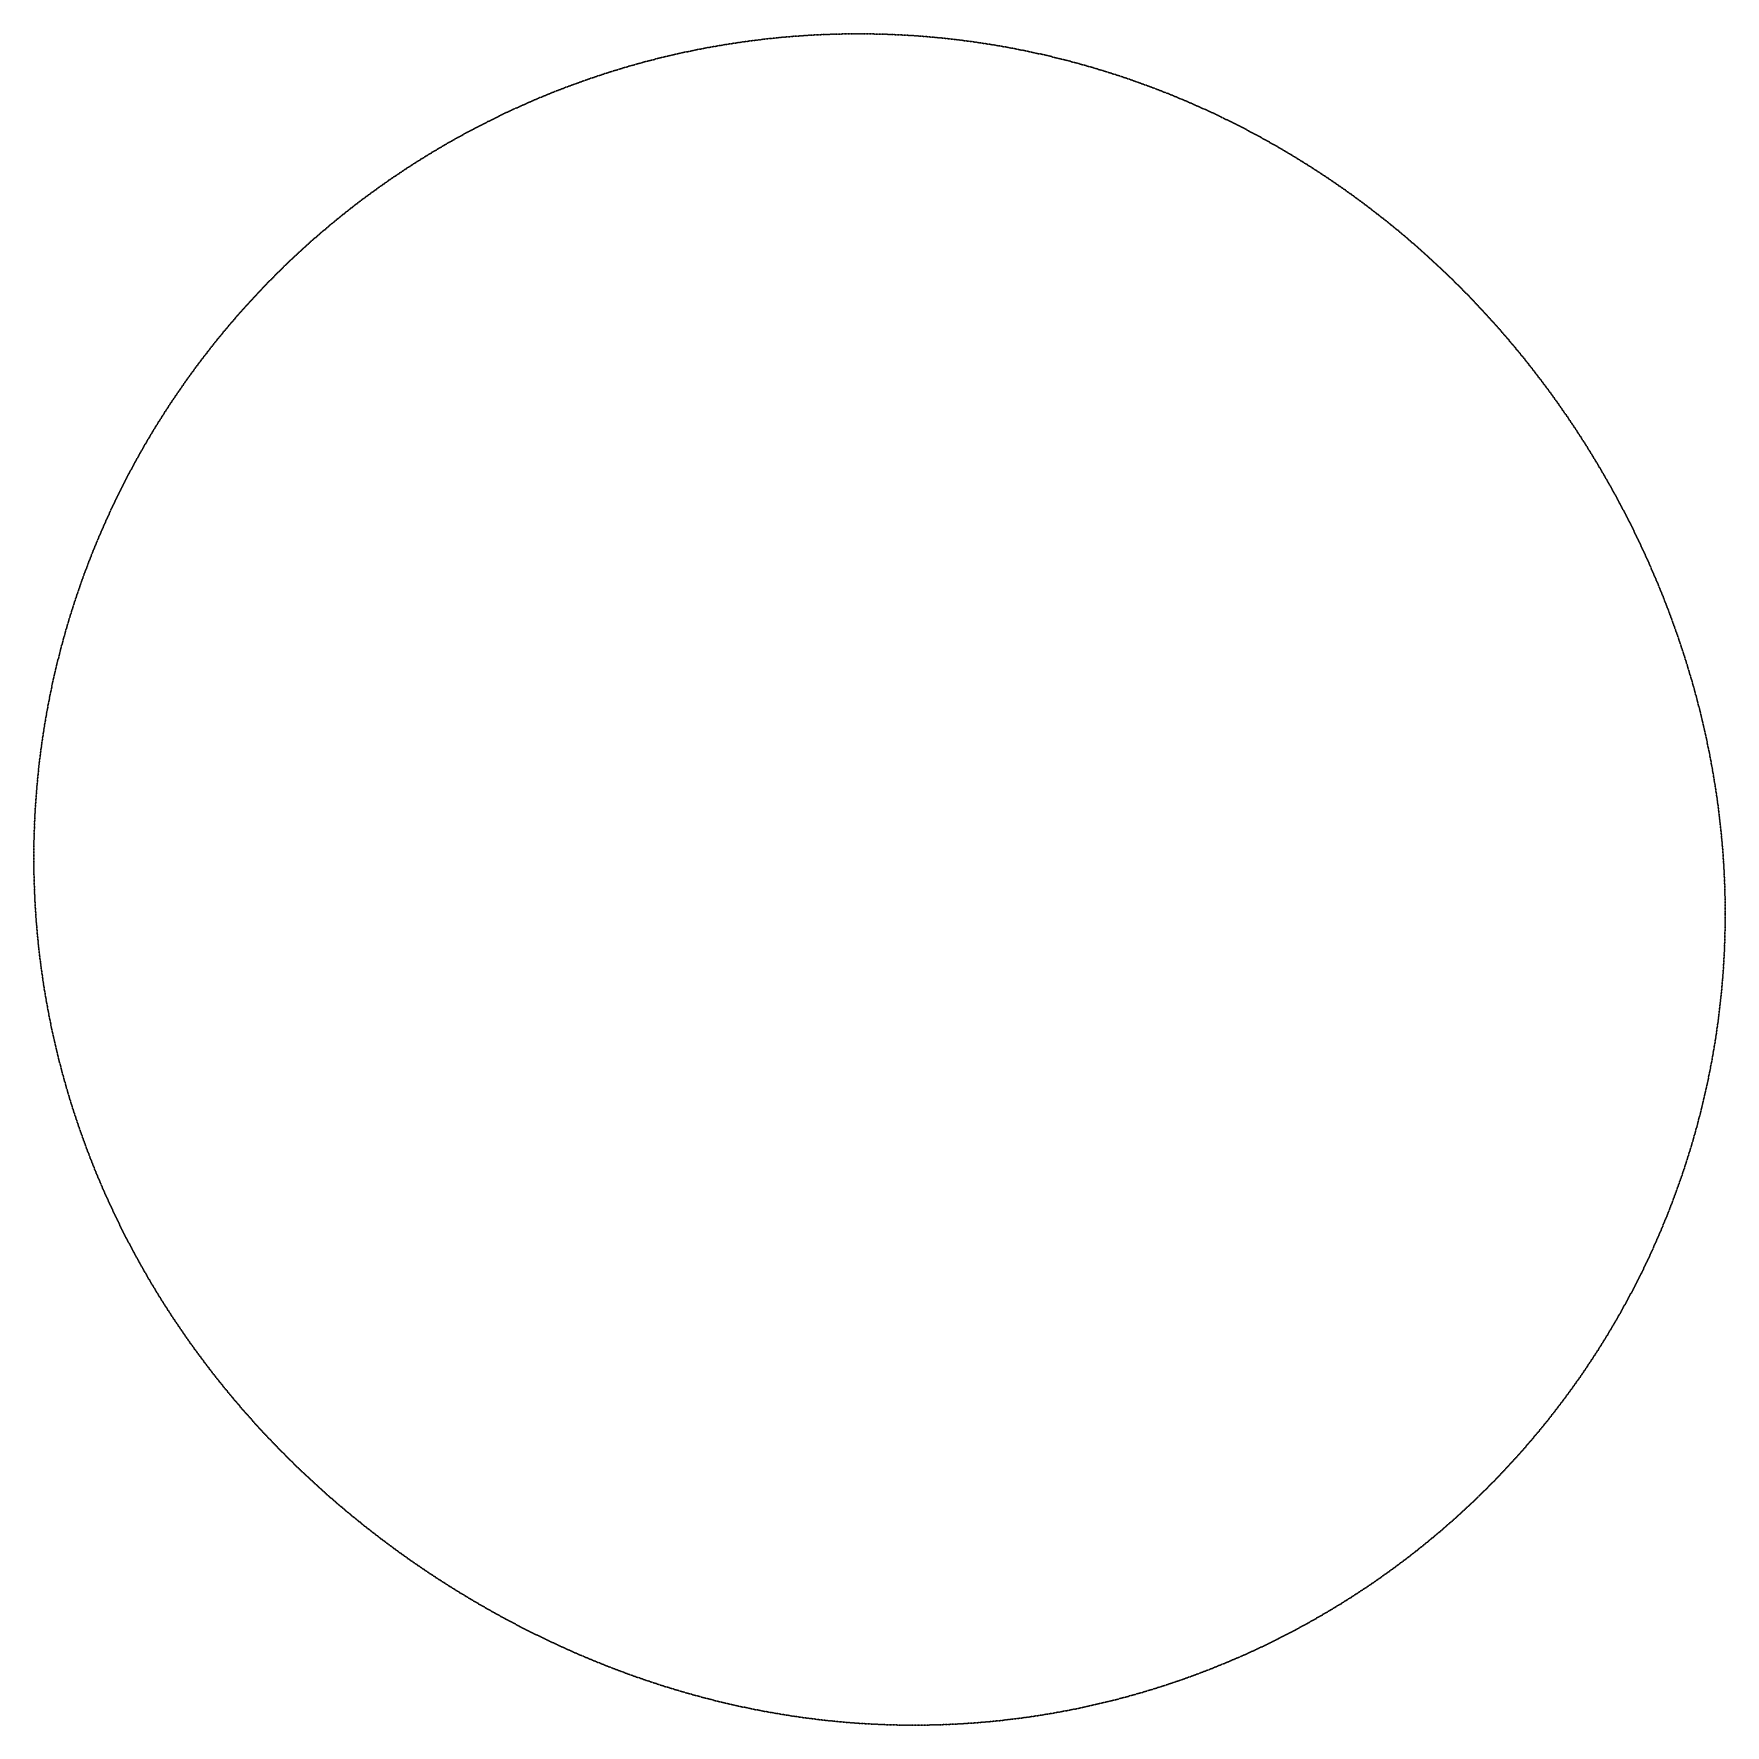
# Model space of a CAD drawing. Header units: metres. Extents: x -289 to 266, y -266 to 289.
import ezdxf

# ---------------------------------------------------------------- set-up
doc = ezdxf.new("R2010")
doc.units = ezdxf.units.M

msp = doc.modelspace()

# ---------------------------------------------------------------- linework, layer by layer
for p in [(-27.33, 288.78), (-26.84, 288.79), (-26.36, 288.81), (-25.88, 288.82), (-25.39, 288.83), (-24.91, 288.85), (-24.43, 288.86), (-23.94, 288.87), (-23.46, 288.88), (-22.97, 288.89), (-22.49, 288.89), (-22.01, 288.9), (-21.52, 288.91), (-21.04, 288.91), (-20.55, 288.92), (-20.07, 288.92), (-19.59, 288.92), (-19.1, 288.93), (-18.62, 288.93), (-18.13, 288.93), (-17.65, 288.93), (-17.17, 288.92), (-16.68, 288.92), (-16.2, 288.92), (-15.71, 288.91), (-15.23, 288.91), (-14.75, 288.9), (-14.26, 288.9), (-13.78, 288.89), (-13.29, 288.88), (-12.81, 288.87), (-12.33, 288.86), (-11.84, 288.85), (-11.36, 288.84), (-10.87, 288.83), (-10.39, 288.81), (-9.91, 288.8), (-9.42, 288.78), (-73.41, 283.27), (-72.93, 283.37), (-72.46, 283.47), (-71.98, 283.56), (-71.51, 283.66), (-71.04, 283.75), (-70.56, 283.85), (-70.09, 283.94), (-69.61, 284.03), (-69.14, 284.12), (-68.66, 284.21), (-68.18, 284.3), (-67.71, 284.39), (-67.23, 284.48), (-66.76, 284.57), (-66.28, 284.65), (-65.8, 284.74), (-65.33, 284.82), (-64.85, 284.91), (-64.37, 284.99), (-63.9, 285.07), (-63.42, 285.15), (-62.94, 285.23), (-62.46, 285.31), (-61.99, 285.39), (-61.51, 285.47), (-61.03, 285.54), (-60.55, 285.62), (-60.07, 285.69), (-59.6, 285.77), (-59.12, 285.84), (-58.64, 285.91), (-58.16, 285.98), (-57.68, 286.06), (-57.2, 286.13), (-56.72, 286.19), (-56.24, 286.26), (-55.77, 286.33), (-55.29, 286.4), (-54.81, 286.46), (-54.33, 286.53), (-53.85, 286.59), (-53.37, 286.65), (-52.89, 286.72), (-52.41, 286.78), (-51.93, 286.84), (-51.45, 286.9), (-50.97, 286.96), (-50.49, 287.01), (-50.01, 287.07), (-49.52, 287.13), (-49.04, 287.18), (-48.56, 287.24), (-48.08, 287.29), (-47.6, 287.34), (-47.12, 287.39), (-46.64, 287.44), (-46.16, 287.49), (-45.68, 287.54), (-45.19, 287.59), (-44.71, 287.64), (-44.23, 287.69), (-43.75, 287.73), (-43.27, 287.78), (-42.78, 287.82), (-42.3, 287.86), (-41.82, 287.91), (-41.34, 287.95), (-40.86, 287.99), (-40.37, 288.03), (-39.89, 288.07), (-39.41, 288.11), (-38.93, 288.14), (-38.44, 288.18), (-37.96, 288.21), (-37.48, 288.25), (-36.99, 288.28), (-36.51, 288.32), (-36.03, 288.35), (-35.55, 288.38), (-35.06, 288.41), (-34.58, 288.44), (-34.1, 288.47), (-33.61, 288.5), (-33.13, 288.52), (-32.65, 288.55), (-32.16, 288.57), (-31.68, 288.6), (-31.2, 288.62), (-30.71, 288.64), (-30.23, 288.67), (-29.75, 288.69), (-29.26, 288.71), (-28.78, 288.73), (-28.3, 288.74), (-27.81, 288.76), (-8.94, 288.77), (-8.46, 288.75), (-7.97, 288.73), (-7.49, 288.71), (-7.01, 288.69), (-6.52, 288.67), (-6.04, 288.65), (-5.55, 288.63), (-5.07, 288.61), (-4.59, 288.58), (-4.1, 288.56), (-3.62, 288.53), (-3.14, 288.5), (-2.65, 288.48), (-2.17, 288.45), (-1.69, 288.42), (-1.21, 288.39), (-0.72, 288.36), (-0.24, 288.33), (0.24, 288.29), (0.73, 288.26), (1.21, 288.23), (1.69, 288.19), (2.17, 288.16), (2.66, 288.12), (3.14, 288.08), (3.62, 288.04), (4.1, 288), (4.59, 287.96), (5.07, 287.92), (5.55, 287.88), (6.03, 287.84), (6.52, 287.79), (7, 287.75), (7.48, 287.7), (7.96, 287.66), (8.44, 287.61), (8.92, 287.56), (9.41, 287.51), (9.89, 287.46), (10.37, 287.41), (10.85, 287.36), (11.33, 287.31), (11.81, 287.26), (12.29, 287.2), (12.77, 287.15), (13.25, 287.09), (13.74, 287.03), (14.22, 286.98), (14.7, 286.92), (15.18, 286.86), (15.66, 286.8), (16.14, 286.74), (16.62, 286.68), (17.1, 286.61), (17.58, 286.55), (18.06, 286.49), (18.54, 286.42), (19.02, 286.36), (19.5, 286.29), (19.97, 286.22), (20.45, 286.15), (20.93, 286.08), (21.41, 286.01), (21.89, 285.94), (22.37, 285.87), (22.85, 285.8), (23.33, 285.73), (23.8, 285.65), (24.28, 285.58), (24.76, 285.5), (25.24, 285.42), (25.72, 285.35), (26.19, 285.27), (26.67, 285.19), (27.15, 285.11), (27.63, 285.03), (28.1, 284.94), (28.58, 284.86), (29.06, 284.78), (29.53, 284.69), (30.01, 284.61), (30.49, 284.52), (30.96, 284.43), (31.44, 284.35), (31.91, 284.26), (32.39, 284.17), (32.86, 284.08), (33.34, 283.99), (33.81, 283.89), (34.29, 283.8), (34.76, 283.71), (35.24, 283.61), (35.71, 283.52), (36.19, 283.42), (36.66, 283.32), (37.14, 283.23), (-95.46, 277.72), (-95, 277.86), (-94.53, 277.99), (-94.07, 278.13), (-93.6, 278.26), (-93.14, 278.4), (-92.67, 278.53), (-92.21, 278.66), (-91.74, 278.79), (-91.27, 278.92), (-90.81, 279.05), (-90.34, 279.18), (-89.87, 279.31), (-89.41, 279.44), (-88.94, 279.57), (-88.47, 279.69), (-88.01, 279.82), (-87.54, 279.94), (-87.07, 280.06), (-86.6, 280.19), (-86.13, 280.31), (-85.66, 280.43), (-85.2, 280.55), (-84.73, 280.67), (-84.26, 280.79), (-83.79, 280.9), (-83.32, 281.02), (-82.85, 281.14), (-82.38, 281.25), (-81.91, 281.36), (-81.44, 281.48), (-80.97, 281.59), (-80.49, 281.7), (-80.02, 281.81), (-79.55, 281.92), (-79.08, 282.03), (-78.61, 282.14), (-78.14, 282.25), (-77.66, 282.35), (-77.19, 282.46), (-76.72, 282.56), (-76.25, 282.67), (-75.77, 282.77), (-75.3, 282.87), (-74.83, 282.97), (-74.35, 283.07), (-73.88, 283.17), (37.61, 283.13), (38.08, 283.03), (38.56, 282.93), (39.03, 282.83), (39.5, 282.72), (39.98, 282.62), (40.45, 282.52), (40.92, 282.41), (41.39, 282.31), (41.87, 282.2), (42.34, 282.09), (42.81, 281.99), (43.28, 281.88), (43.75, 281.77), (44.22, 281.66), (44.7, 281.55), (45.17, 281.43), (45.64, 281.32), (46.11, 281.21), (46.58, 281.09), (47.05, 280.98), (47.52, 280.86), (47.99, 280.74), (48.46, 280.63), (48.93, 280.51), (49.39, 280.39), (49.86, 280.27), (50.33, 280.15), (50.8, 280.02), (51.27, 279.9), (51.74, 279.78), (52.2, 279.65), (52.67, 279.53), (53.14, 279.4), (53.61, 279.27), (54.07, 279.15), (54.54, 279.02), (55.01, 278.89), (55.47, 278.76), (55.94, 278.63), (56.4, 278.5), (56.87, 278.36), (57.33, 278.23), (57.8, 278.09), (58.26, 277.96), (58.73, 277.82), (59.19, 277.69), (-111.99, 272.22), (-111.54, 272.39), (-111.08, 272.56), (-110.63, 272.72), (-110.17, 272.89), (-109.72, 273.05), (-109.26, 273.21), (-108.8, 273.37), (-108.35, 273.54), (-107.89, 273.7), (-107.43, 273.86), (-106.98, 274.01), (-106.52, 274.17), (-106.06, 274.33), (-105.6, 274.49), (-105.15, 274.64), (-104.69, 274.8), (-104.23, 274.95), (-103.77, 275.1), (-103.31, 275.26), (-102.85, 275.41), (-102.39, 275.56), (-101.93, 275.71), (-101.47, 275.86), (-101.01, 276), (-100.55, 276.15), (-100.09, 276.3), (-99.63, 276.44), (-99.16, 276.59), (-98.7, 276.73), (-98.24, 276.88), (-97.78, 277.02), (-97.31, 277.16), (-96.85, 277.3), (-96.39, 277.44), (-95.92, 277.58), (59.66, 277.55), (60.12, 277.41), (60.58, 277.27), (61.05, 277.13), (61.51, 276.99), (61.97, 276.85), (62.44, 276.71), (62.9, 276.56), (63.36, 276.42), (63.82, 276.27), (64.28, 276.13), (64.74, 275.98), (65.21, 275.83), (65.67, 275.69), (66.13, 275.54), (66.59, 275.39), (67.05, 275.24), (67.51, 275.09), (67.97, 274.93), (68.43, 274.78), (68.88, 274.63), (69.34, 274.47), (69.8, 274.32), (70.26, 274.16), (70.72, 274), (71.17, 273.85), (71.63, 273.69), (72.09, 273.53), (72.55, 273.37), (73, 273.21), (73.46, 273.04), (73.91, 272.88), (74.37, 272.72), (74.82, 272.55), (75.28, 272.39), (75.73, 272.22), (-125.92, 266.65), (-125.47, 266.84), (-125.03, 267.03), (-124.58, 267.22), (-124.14, 267.41), (-123.69, 267.6), (-123.25, 267.78), (-122.8, 267.97), (-122.35, 268.16), (-121.91, 268.34), (-121.46, 268.53), (-121.01, 268.71), (-120.56, 268.9), (-120.12, 269.08), (-119.67, 269.26), (-119.22, 269.44), (-118.77, 269.62), (-118.32, 269.8), (-117.87, 269.98), (-117.42, 270.16), (-116.97, 270.33), (-116.52, 270.51), (-116.07, 270.68), (-115.61, 270.86), (-115.16, 271.03), (-114.71, 271.2), (-114.26, 271.38), (-113.8, 271.55), (-113.35, 271.72), (-112.9, 271.89), (-112.44, 272.05), (76.19, 272.06), (76.64, 271.89), (77.1, 271.72), (77.55, 271.55), (78, 271.38), (78.46, 271.21), (78.91, 271.04), (79.36, 270.87), (79.81, 270.7), (80.27, 270.52), (80.72, 270.35), (81.17, 270.17), (81.62, 270), (82.07, 269.82), (82.52, 269.64), (82.97, 269.46), (83.42, 269.29), (83.87, 269.11), (84.32, 268.92), (84.77, 268.74), (85.21, 268.56), (85.66, 268.38), (86.11, 268.19), (86.56, 268.01), (87.01, 267.82), (87.45, 267.64), (87.9, 267.45), (88.34, 267.26), (88.79, 267.07), (89.24, 266.89), (89.68, 266.7), (-137.78, 261.16), (-137.34, 261.38), (-136.91, 261.59), (-136.47, 261.8), (-136.04, 262.01), (-135.6, 262.22), (-135.17, 262.43), (-134.73, 262.64), (-134.29, 262.85), (-133.86, 263.06), (-133.42, 263.26), (-132.98, 263.47), (-132.54, 263.67), (-132.1, 263.88), (-131.66, 264.08), (-131.22, 264.28), (-130.78, 264.48), (-130.34, 264.68), (-129.9, 264.88), (-129.46, 265.08), (-129.02, 265.28), (-128.58, 265.48), (-128.13, 265.67), (-127.69, 265.87), (-127.25, 266.06), (-126.81, 266.26), (-126.36, 266.45), (90.13, 266.5), (90.57, 266.31), (91.01, 266.12), (91.46, 265.93), (91.9, 265.73), (92.34, 265.54), (92.79, 265.34), (93.23, 265.15), (93.67, 264.95), (94.11, 264.75), (94.55, 264.55), (95, 264.35), (95.44, 264.15), (95.88, 263.95), (96.32, 263.75), (96.76, 263.55), (97.2, 263.35), (97.63, 263.14), (98.07, 262.94), (98.51, 262.73), (98.95, 262.53), (99.39, 262.32), (99.82, 262.11), (100.26, 261.9), (100.7, 261.69), (101.13, 261.48), (101.57, 261.27), (102, 261.06), (-148.51, 255.59), (-148.09, 255.82), (-147.67, 256.05), (-147.24, 256.28), (-146.81, 256.51), (-146.39, 256.74), (-145.96, 256.97), (-145.53, 257.2), (-145.11, 257.42), (-144.68, 257.65), (-144.25, 257.87), (-143.82, 258.1), (-143.39, 258.32), (-142.96, 258.55), (-142.53, 258.77), (-142.1, 258.99), (-141.67, 259.21), (-141.24, 259.43), (-140.81, 259.65), (-140.38, 259.87), (-139.95, 260.09), (-139.51, 260.3), (-139.08, 260.52), (-138.65, 260.74), (-138.21, 260.95), (102.44, 260.85), (102.87, 260.64), (103.31, 260.42), (103.74, 260.21), (104.18, 259.99), (104.61, 259.78), (105.04, 259.56), (105.47, 259.34), (105.91, 259.12), (106.34, 258.91), (106.77, 258.69), (107.2, 258.47), (107.63, 258.24), (108.06, 258.02), (108.49, 257.8), (108.92, 257.58), (109.35, 257.35), (109.78, 257.13), (110.21, 256.9), (110.63, 256.68), (111.06, 256.45), (111.49, 256.22), (111.91, 255.99), (112.34, 255.76), (112.77, 255.53), (-158.16, 250.03), (-157.75, 250.28), (-157.33, 250.53), (-156.92, 250.78), (-156.5, 251.03), (-156.08, 251.27), (-155.67, 251.52), (-155.25, 251.76), (-154.83, 252.01), (-154.41, 252.25), (-154, 252.5), (-153.58, 252.74), (-153.16, 252.98), (-152.74, 253.22), (-152.32, 253.46), (-151.9, 253.7), (-151.48, 253.94), (-151.05, 254.18), (-150.63, 254.41), (-150.21, 254.65), (-149.79, 254.88), (-149.36, 255.12), (-148.94, 255.35), (113.19, 255.3), (113.62, 255.07), (114.04, 254.84), (114.47, 254.61), (114.89, 254.37), (115.31, 254.14), (115.74, 253.9), (116.16, 253.67), (116.58, 253.43), (117, 253.19), (117.42, 252.95), (117.85, 252.72), (118.27, 252.48), (118.69, 252.24), (119.11, 252), (119.53, 251.75), (119.94, 251.51), (120.36, 251.27), (120.78, 251.02), (121.2, 250.78), (121.62, 250.53), (122.03, 250.29), (122.45, 250.04), (-167.17, 244.35), (-166.76, 244.62), (-166.36, 244.89), (-165.95, 245.15), (-165.55, 245.41), (-165.14, 245.68), (-164.73, 245.94), (-164.33, 246.2), (-163.92, 246.46), (-163.51, 246.72), (-163.1, 246.98), (-162.69, 247.24), (-162.28, 247.5), (-161.87, 247.75), (-161.46, 248.01), (-161.05, 248.26), (-160.64, 248.52), (-160.23, 248.77), (-159.82, 249.03), (-159.4, 249.28), (-158.99, 249.53), (-158.58, 249.78), (122.87, 249.79), (123.28, 249.55), (123.7, 249.3), (124.11, 249.05), (124.53, 248.8), (124.94, 248.55), (125.35, 248.3), (125.77, 248.04), (126.18, 247.79), (126.59, 247.54), (127, 247.28), (127.41, 247.03), (127.82, 246.77), (128.23, 246.51), (128.64, 246.26), (129.05, 246), (129.46, 245.74), (129.87, 245.48), (130.28, 245.22), (130.69, 244.96), (131.1, 244.7), (131.5, 244.44), (-175.16, 238.89), (-174.76, 239.17), (-174.37, 239.45), (-173.97, 239.73), (-173.58, 240), (-173.18, 240.28), (-172.78, 240.56), (-172.38, 240.83), (-171.99, 241.11), (-171.59, 241.38), (-171.19, 241.66), (-170.79, 241.93), (-170.39, 242.2), (-169.99, 242.47), (-169.59, 242.74), (-169.18, 243.01), (-168.78, 243.28), (-168.38, 243.55), (-167.98, 243.82), (-167.57, 244.09), (131.91, 244.17), (132.31, 243.91), (132.72, 243.65), (133.12, 243.38), (133.53, 243.12), (133.93, 242.85), (134.34, 242.58), (134.74, 242.32), (135.14, 242.05), (135.55, 241.78), (135.95, 241.51), (136.35, 241.24), (136.75, 240.97), (137.15, 240.7), (137.55, 240.42), (137.95, 240.15), (138.35, 239.88), (138.75, 239.6), (139.15, 239.33), (139.54, 239.05), (-182.56, 233.43), (-182.18, 233.73), (-181.79, 234.02), (-181.4, 234.31), (-181.02, 234.6), (-180.63, 234.89), (-180.24, 235.18), (-179.85, 235.47), (-179.47, 235.76), (-179.08, 236.05), (-178.69, 236.34), (-178.3, 236.62), (-177.91, 236.91), (-177.51, 237.19), (-177.12, 237.48), (-176.73, 237.76), (-176.34, 238.04), (-175.95, 238.33), (-175.55, 238.61), (139.94, 238.77), (140.34, 238.5), (140.73, 238.22), (141.13, 237.94), (141.53, 237.66), (141.92, 237.38), (142.32, 237.1), (142.71, 236.82), (143.1, 236.54), (143.5, 236.26), (143.89, 235.97), (144.28, 235.69), (144.67, 235.4), (145.06, 235.12), (145.45, 234.83), (145.84, 234.55), (146.23, 234.26), (146.62, 233.97), (147.01, 233.68), (147.4, 233.39), (-189.77, 227.73), (-189.4, 228.04), (-189.02, 228.34), (-188.65, 228.65), (-188.27, 228.95), (-187.89, 229.26), (-187.52, 229.56), (-187.14, 229.86), (-186.76, 230.16), (-186.38, 230.46), (-186, 230.76), (-185.62, 231.06), (-185.24, 231.36), (-184.86, 231.66), (-184.48, 231.96), (-184.1, 232.25), (-183.71, 232.55), (-183.33, 232.85), (-182.94, 233.14), (147.79, 233.1), (148.17, 232.81), (148.56, 232.52), (148.95, 232.23), (149.33, 231.94), (149.72, 231.65), (150.1, 231.35), (150.49, 231.06), (150.87, 230.76), (151.25, 230.47), (151.64, 230.17), (152.02, 229.87), (152.4, 229.58), (152.78, 229.28), (153.16, 228.98), (153.54, 228.68), (153.92, 228.38), (154.3, 228.08), (154.68, 227.78), (-196.06, 222.42), (-195.7, 222.74), (-195.33, 223.06), (-194.96, 223.37), (-194.6, 223.69), (-194.23, 224), (-193.86, 224.32), (-193.49, 224.63), (-193.12, 224.95), (-192.75, 225.26), (-192.38, 225.57), (-192.01, 225.88), (-191.64, 226.19), (-191.27, 226.5), (-190.9, 226.81), (-190.52, 227.12), (-190.15, 227.42), (155.06, 227.48), (155.44, 227.17), (155.81, 226.87), (156.19, 226.57), (156.57, 226.26), (156.94, 225.96), (157.32, 225.65), (157.69, 225.34), (158.07, 225.04), (158.44, 224.73), (158.81, 224.42), (159.19, 224.11), (159.56, 223.8), (159.93, 223.49), (160.3, 223.18), (160.67, 222.87), (161.04, 222.56), (161.41, 222.25), (-202.54, 216.6), (-202.18, 216.93), (-201.83, 217.26), (-201.47, 217.58), (-201.12, 217.91), (-200.76, 218.24), (-200.4, 218.56), (-200.04, 218.89), (-199.68, 219.21), (-199.32, 219.54), (-198.96, 219.86), (-198.6, 220.18), (-198.24, 220.51), (-197.88, 220.83), (-197.52, 221.15), (-197.15, 221.47), (-196.79, 221.79), (-196.43, 222.11), (161.78, 221.93), (162.15, 221.62), (162.52, 221.3), (162.88, 220.99), (163.25, 220.67), (163.62, 220.36), (163.98, 220.04), (164.35, 219.72), (164.71, 219.41), (165.08, 219.09), (165.44, 218.77), (165.8, 218.45), (166.17, 218.13), (166.53, 217.81), (166.89, 217.48), (167.25, 217.16), (167.61, 216.84), (-208.14, 211.25), (-207.79, 211.59), (-207.45, 211.93), (-207.1, 212.26), (-206.75, 212.6), (-206.4, 212.94), (-206.06, 213.27), (-205.71, 213.61), (-205.36, 213.94), (-205.01, 214.28), (-204.66, 214.61), (-204.3, 214.94), (-203.95, 215.28), (-203.6, 215.61), (-203.25, 215.94), (-202.89, 216.27), (167.97, 216.51), (168.33, 216.19), (168.69, 215.87), (169.05, 215.54), (169.4, 215.21), (169.76, 214.89), (170.12, 214.56), (170.47, 214.23), (170.83, 213.9), (171.19, 213.58), (171.54, 213.25), (171.89, 212.92), (172.25, 212.59), (172.6, 212.25), (172.95, 211.92), (173.3, 211.59), (173.66, 211.26), (-213.58, 205.74), (-213.24, 206.09), (-212.91, 206.44), (-212.57, 206.78), (-212.23, 207.13), (-211.9, 207.48), (-211.56, 207.82), (-211.22, 208.17), (-210.88, 208.51), (-210.54, 208.86), (-210.2, 209.2), (-209.85, 209.54), (-209.51, 209.89), (-209.17, 210.23), (-208.83, 210.57), (-208.48, 210.91), (174.01, 210.92), (174.36, 210.59), (174.71, 210.25), (175.05, 209.92), (175.4, 209.58), (175.75, 209.25), (176.1, 208.91), (176.45, 208.57), (176.79, 208.23), (177.14, 207.9), (177.48, 207.56), (177.83, 207.22), (178.17, 206.88), (178.51, 206.53), (178.86, 206.19), (179.2, 205.85), (179.54, 205.51), (-218.86, 200.08), (-218.54, 200.44), (-218.21, 200.79), (-217.88, 201.15), (-217.56, 201.51), (-217.23, 201.86), (-216.9, 202.22), (-216.57, 202.57), (-216.24, 202.93), (-215.91, 203.28), (-215.58, 203.63), (-215.25, 203.99), (-214.91, 204.34), (-214.58, 204.69), (-214.25, 205.04), (-213.91, 205.39), (179.88, 205.16), (180.22, 204.82), (180.56, 204.48), (180.9, 204.13), (181.24, 203.79), (181.58, 203.44), (181.92, 203.09), (182.25, 202.75), (182.59, 202.4), (182.93, 202.05), (183.26, 201.7), (183.6, 201.35), (183.93, 201), (184.27, 200.65), (184.6, 200.3), (184.93, 199.95), (-223.67, 194.64), (-223.35, 195), (-223.03, 195.37), (-222.72, 195.73), (-222.4, 196.1), (-222.08, 196.46), (-221.76, 196.83), (-221.44, 197.19), (-221.12, 197.55), (-220.8, 197.92), (-220.48, 198.28), (-220.16, 198.64), (-219.83, 199), (-219.51, 199.36), (-219.19, 199.72), (185.26, 199.6), (185.6, 199.24), (185.93, 198.89), (186.26, 198.54), (186.59, 198.18), (186.92, 197.83), (187.24, 197.47), (187.57, 197.12), (187.9, 196.76), (188.23, 196.4), (188.55, 196.05), (188.88, 195.69), (189.2, 195.33), (189.53, 194.97), (189.85, 194.61), (-228.32, 189.06), (-228.02, 189.44), (-227.71, 189.81), (-227.4, 190.19), (-227.09, 190.56), (-226.79, 190.94), (-226.48, 191.31), (-226.17, 191.68), (-225.86, 192.05), (-225.55, 192.42), (-225.23, 192.79), (-224.92, 193.16), (-224.61, 193.53), (-224.3, 193.9), (-223.98, 194.27), (190.17, 194.25), (190.5, 193.89), (190.82, 193.53), (191.14, 193.17), (191.46, 192.8), (191.78, 192.44), (192.1, 192.08), (192.42, 191.71), (192.74, 191.35), (193.06, 190.98), (193.38, 190.62), (193.69, 190.25), (194.01, 189.89), (194.32, 189.52), (194.64, 189.15), (-232.83, 183.37), (-232.53, 183.76), (-232.23, 184.14), (-231.94, 184.52), (-231.64, 184.9), (-231.34, 185.28), (-231.04, 185.66), (-230.74, 186.04), (-230.44, 186.42), (-230.14, 186.8), (-229.84, 187.18), (-229.54, 187.56), (-229.23, 187.94), (-228.93, 188.31), (-228.63, 188.69), (194.95, 188.78), (195.27, 188.42), (195.58, 188.05), (195.89, 187.68), (196.21, 187.31), (196.52, 186.94), (196.83, 186.57), (197.14, 186.19), (197.45, 185.82), (197.76, 185.45), (198.06, 185.08), (198.37, 184.7), (198.68, 184.33), (198.99, 183.96), (199.29, 183.58), (-236.89, 177.95), (-236.61, 178.34), (-236.32, 178.73), (-236.03, 179.12), (-235.74, 179.51), (-235.46, 179.9), (-235.17, 180.29), (-234.88, 180.67), (-234.59, 181.06), (-234.29, 181.45), (-234, 181.83), (-233.71, 182.22), (-233.42, 182.6), (-233.12, 182.99), (199.6, 183.2), (199.9, 182.83), (200.21, 182.45), (200.51, 182.08), (200.81, 181.7), (201.12, 181.32), (201.42, 180.94), (201.72, 180.56), (202.02, 180.18), (202.32, 179.8), (202.62, 179.42), (202.92, 179.04), (203.21, 178.66), (203.51, 178.28), (203.81, 177.9), (-240.82, 172.43), (-240.54, 172.83), (-240.27, 173.23), (-239.99, 173.62), (-239.71, 174.02), (-239.43, 174.41), (-239.15, 174.81), (-238.87, 175.2), (-238.59, 175.6), (-238.31, 175.99), (-238.03, 176.38), (-237.75, 176.78), (-237.46, 177.17), (-237.18, 177.56), (204.11, 177.51), (204.4, 177.13), (204.7, 176.75), (204.99, 176.36), (205.28, 175.98), (205.58, 175.59), (205.87, 175.21), (206.16, 174.82), (206.45, 174.43), (206.74, 174.05), (207.03, 173.66), (207.32, 173.27), (207.61, 172.88), (207.9, 172.49), (-244.61, 166.81), (-244.34, 167.22), (-244.08, 167.62), (-243.81, 168.03), (-243.54, 168.43), (-243.27, 168.83), (-243, 169.23), (-242.73, 169.63), (-242.46, 170.04), (-242.19, 170.44), (-241.92, 170.84), (-241.64, 171.24), (-241.37, 171.63), (-241.1, 172.03), (208.19, 172.11), (208.47, 171.72), (208.76, 171.33), (209.05, 170.93), (209.33, 170.54), (209.62, 170.15), (209.9, 169.76), (210.18, 169.37), (210.46, 168.97), (210.75, 168.58), (211.03, 168.19), (211.31, 167.79), (211.59, 167.4), (211.87, 167), (212.15, 166.61), (-248.26, 161.1), (-248, 161.51), (-247.75, 161.92), (-247.49, 162.33), (-247.23, 162.74), (-246.97, 163.15), (-246.71, 163.56), (-246.45, 163.97), (-246.19, 164.38), (-245.93, 164.78), (-245.67, 165.19), (-245.4, 165.6), (-245.14, 166), (-244.88, 166.41), (212.42, 166.21), (212.7, 165.81), (212.98, 165.42), (213.26, 165.02), (213.53, 164.62), (213.81, 164.22), (214.08, 163.82), (214.35, 163.43), (214.63, 163.03), (214.9, 162.63), (215.17, 162.23), (215.44, 161.82), (215.71, 161.42), (-251.52, 155.72), (-251.27, 156.14), (-251.02, 156.55), (-250.77, 156.97), (-250.53, 157.39), (-250.28, 157.8), (-250.03, 158.21), (-249.78, 158.63), (-249.53, 159.04), (-249.27, 159.46), (-249.02, 159.87), (-248.77, 160.28), (-248.51, 160.69), (215.98, 161.02), (216.25, 160.62), (216.52, 160.22), (216.79, 159.81), (217.05, 159.41), (217.32, 159.01), (217.59, 158.6), (217.85, 158.2), (218.12, 157.79), (218.38, 157.39), (218.64, 156.98), (218.91, 156.57), (219.17, 156.17), (219.43, 155.76), (-254.65, 150.26), (-254.41, 150.69), (-254.17, 151.11), (-253.94, 151.53), (-253.7, 151.95), (-253.46, 152.37), (-253.22, 152.79), (-252.98, 153.21), (-252.74, 153.63), (-252.49, 154.05), (-252.25, 154.47), (-252.01, 154.89), (-251.76, 155.3), (219.69, 155.35), (219.95, 154.94), (220.21, 154.53), (220.47, 154.13), (220.73, 153.72), (220.99, 153.31), (221.24, 152.9), (221.5, 152.49), (221.75, 152.07), (222.01, 151.66), (222.26, 151.25), (222.52, 150.84), (222.77, 150.43), (223.02, 150.01), (-257.65, 144.74), (-257.42, 145.16), (-257.2, 145.59), (-256.97, 146.02), (-256.74, 146.44), (-256.51, 146.87), (-256.28, 147.3), (-256.05, 147.72), (-255.82, 148.15), (-255.59, 148.57), (-255.35, 148.99), (-255.12, 149.42), (-254.88, 149.84), (223.27, 149.6), (223.52, 149.19), (223.78, 148.77), (224.02, 148.36), (224.27, 147.94), (224.52, 147.53), (224.77, 147.11), (225.02, 146.69), (225.26, 146.28), (225.51, 145.86), (225.75, 145.44), (226, 145.03), (226.24, 144.61), (-260.53, 139.14), (-260.31, 139.57), (-260.09, 140), (-259.87, 140.44), (-259.66, 140.87), (-259.44, 141.3), (-259.22, 141.73), (-258.99, 142.16), (-258.77, 142.59), (-258.55, 143.02), (-258.33, 143.45), (-258.1, 143.88), (-257.88, 144.31), (226.49, 144.19), (226.73, 143.77), (226.97, 143.35), (227.21, 142.93), (227.45, 142.51), (227.69, 142.09), (227.93, 141.67), (228.17, 141.25), (228.41, 140.83), (228.64, 140.4), (228.88, 139.98), (229.11, 139.56), (229.35, 139.14), (-263.27, 133.48), (-263.06, 133.92), (-262.86, 134.35), (-262.65, 134.79), (-262.44, 135.23), (-262.23, 135.66), (-262.02, 136.1), (-261.81, 136.53), (-261.6, 136.97), (-261.38, 137.4), (-261.17, 137.84), (-260.96, 138.27), (-260.74, 138.71), (229.58, 138.71), (229.82, 138.29), (230.05, 137.87), (230.28, 137.44), (230.51, 137.02), (230.75, 136.59), (230.98, 136.16), (231.21, 135.74), (231.43, 135.31), (231.66, 134.89), (231.89, 134.46), (232.12, 134.03), (232.34, 133.6), (-265.88, 127.75), (-265.69, 128.2), (-265.49, 128.64), (-265.29, 129.08), (-265.09, 129.52), (-264.89, 129.96), (-264.69, 130.4), (-264.49, 130.84), (-264.29, 131.28), (-264.09, 131.72), (-263.89, 132.16), (-263.68, 132.6), (-263.48, 133.04), (232.57, 133.17), (232.79, 132.75), (233.02, 132.32), (233.24, 131.89), (233.47, 131.46), (233.69, 131.03), (233.91, 130.6), (234.13, 130.17), (234.35, 129.74), (234.57, 129.31), (234.79, 128.87), (235.01, 128.44), (235.22, 128.01), (-268.17, 122.42), (-267.99, 122.86), (-267.8, 123.31), (-267.61, 123.76), (-267.42, 124.2), (-267.23, 124.65), (-267.04, 125.09), (-266.85, 125.54), (-266.66, 125.98), (-266.47, 126.42), (-266.27, 126.87), (-266.08, 127.31), (235.44, 127.58), (235.66, 127.14), (235.87, 126.71), (236.09, 126.28), (236.3, 125.84), (236.51, 125.41), (236.73, 124.97), (236.94, 124.54), (237.15, 124.1), (237.36, 123.67), (237.57, 123.23), (237.78, 122.79), (237.99, 122.36), (-270.35, 117.03), (-270.17, 117.48), (-270, 117.93), (-269.82, 118.38), (-269.64, 118.83), (-269.46, 119.28), (-269.28, 119.73), (-269.09, 120.18), (-268.91, 120.63), (-268.73, 121.07), (-268.54, 121.52), (-268.36, 121.97), (238.2, 121.92), (238.4, 121.48), (238.61, 121.04), (238.81, 120.61), (239.02, 120.17), (239.22, 119.73), (239.43, 119.29), (239.63, 118.85), (239.83, 118.41), (240.03, 117.97), (240.23, 117.53), (240.43, 117.09), (240.63, 116.65), (-272.58, 111.15), (-272.41, 111.6), (-272.24, 112.06), (-272.08, 112.51), (-271.91, 112.96), (-271.74, 113.42), (-271.57, 113.87), (-271.4, 114.32), (-271.22, 114.78), (-271.05, 115.23), (-270.88, 115.68), (-270.7, 116.13), (-270.53, 116.58), (240.83, 116.21), (241.03, 115.77), (241.23, 115.32), (241.42, 114.88), (241.62, 114.44), (241.81, 114), (242.01, 113.55), (242.2, 113.11), (242.4, 112.66), (242.59, 112.22), (242.78, 111.78), (242.97, 111.33), (-274.51, 105.67), (-274.36, 106.13), (-274.2, 106.59), (-274.04, 107.04), (-273.88, 107.5), (-273.72, 107.96), (-273.56, 108.41), (-273.4, 108.87), (-273.24, 109.33), (-273.07, 109.78), (-272.91, 110.24), (-272.74, 110.69), (243.16, 110.89), (243.35, 110.44), (243.54, 110), (243.73, 109.55), (243.91, 109.1), (244.1, 108.66), (244.29, 108.21), (244.47, 107.76), (244.66, 107.31), (244.84, 106.87), (245.02, 106.42), (245.21, 105.97), (245.39, 105.52), (-276.33, 100.15), (-276.18, 100.62), (-276.03, 101.08), (-275.88, 101.54), (-275.74, 102), (-275.59, 102.46), (-275.43, 102.92), (-275.28, 103.38), (-275.13, 103.84), (-274.98, 104.3), (-274.82, 104.75), (-274.67, 105.21), (245.57, 105.07), (245.75, 104.62), (245.93, 104.17), (246.11, 103.72), (246.28, 103.27), (246.46, 102.82), (246.64, 102.37), (246.81, 101.92), (246.99, 101.47), (247.16, 101.02), (247.34, 100.57), (247.51, 100.12), (-278.02, 94.6), (-277.89, 95.06), (-277.75, 95.53), (-277.61, 95.99), (-277.47, 96.46), (-277.33, 96.92), (-277.19, 97.38), (-277.05, 97.84), (-276.91, 98.31), (-276.76, 98.77), (-276.62, 99.23), (-276.47, 99.69), (247.68, 99.66), (247.85, 99.21), (248.02, 98.76), (248.19, 98.3), (248.36, 97.85), (248.53, 97.4), (248.7, 96.94), (248.87, 96.49), (249.03, 96.03), (249.2, 95.58), (249.36, 95.12), (249.53, 94.67), (-279.6, 89.01), (-279.47, 89.48), (-279.35, 89.94), (-279.22, 90.41), (-279.09, 90.88), (-278.96, 91.34), (-278.83, 91.81), (-278.7, 92.28), (-278.56, 92.74), (-278.43, 93.21), (-278.3, 93.67), (-278.16, 94.14), (249.69, 94.21), (249.85, 93.76), (250.01, 93.3), (250.17, 92.85), (250.33, 92.39), (250.49, 91.93), (250.65, 91.47), (250.81, 91.02), (250.97, 90.56), (251.13, 90.1), (251.28, 89.64), (251.44, 89.18), (-281.06, 83.39), (-280.94, 83.86), (-280.82, 84.33), (-280.71, 84.8), (-280.59, 85.27), (-280.47, 85.73), (-280.35, 86.2), (-280.22, 86.67), (-280.1, 87.14), (-279.98, 87.61), (-279.85, 88.08), (-279.73, 88.54), (251.59, 88.73), (251.74, 88.27), (251.9, 87.81), (252.05, 87.35), (252.2, 86.89), (252.35, 86.43), (252.5, 85.97), (252.65, 85.51), (252.8, 85.05), (252.95, 84.59), (253.09, 84.12), (253.24, 83.66), (-282.29, 78.21), (-282.18, 78.68), (-282.07, 79.15), (-281.96, 79.62), (-281.85, 80.09), (-281.74, 80.57), (-281.63, 81.04), (-281.52, 81.51), (-281.4, 81.98), (-281.29, 82.45), (-281.17, 82.92), (253.38, 83.2), (253.53, 82.74), (253.67, 82.28), (253.82, 81.82), (253.96, 81.35), (254.1, 80.89), (254.24, 80.43), (254.38, 79.96), (254.52, 79.5), (254.66, 79.04), (254.79, 78.57), (254.93, 78.11), (-283.51, 72.53), (-283.42, 73.01), (-283.32, 73.48), (-283.22, 73.95), (-283.12, 74.43), (-283.02, 74.9), (-282.92, 75.37), (-282.81, 75.85), (-282.71, 76.32), (-282.61, 76.79), (-282.5, 77.26), (-282.39, 77.74), (255.07, 77.64), (255.2, 77.18), (255.34, 76.71), (255.47, 76.25), (255.6, 75.78), (255.74, 75.32), (255.87, 74.85), (256, 74.39), (256.13, 73.92), (256.26, 73.45), (256.39, 72.99), (256.51, 72.52), (-284.61, 66.83), (-284.53, 67.31), (-284.44, 67.78), (-284.35, 68.26), (-284.26, 68.73), (-284.17, 69.21), (-284.08, 69.68), (-283.99, 70.16), (-283.89, 70.63), (-283.8, 71.11), (-283.7, 71.58), (-283.61, 72.06), (256.64, 72.05), (256.77, 71.58), (256.89, 71.12), (257.02, 70.65), (257.14, 70.18), (257.26, 69.71), (257.38, 69.25), (257.51, 68.78), (257.63, 68.31), (257.75, 67.84), (257.86, 67.37), (257.98, 66.9), (-285.59, 61.1), (-285.52, 61.58), (-285.44, 62.06), (-285.36, 62.54), (-285.28, 63.01), (-285.2, 63.49), (-285.12, 63.97), (-285.04, 64.45), (-284.95, 64.92), (-284.87, 65.4), (-284.79, 65.88), (-284.7, 66.35), (258.1, 66.43), (258.22, 65.96), (258.33, 65.49), (258.45, 65.02), (258.56, 64.55), (258.67, 64.08), (258.79, 63.61), (258.9, 63.14), (259.01, 62.67), (259.12, 62.2), (259.23, 61.72), (259.34, 61.25), (-286.38, 55.84), (-286.31, 56.32), (-286.25, 56.8), (-286.18, 57.28), (-286.11, 57.76), (-286.04, 58.23), (-285.96, 58.71), (-285.89, 59.19), (-285.82, 59.67), (-285.74, 60.15), (-285.67, 60.63), (259.45, 60.78), (259.55, 60.31), (259.66, 59.84), (259.76, 59.36), (259.87, 58.89), (259.97, 58.42), (260.08, 57.95), (260.18, 57.47), (260.28, 57), (260.38, 56.53), (260.48, 56.05), (260.58, 55.58), (-287.12, 50.08), (-287.07, 50.56), (-287.01, 51.04), (-286.95, 51.52), (-286.89, 52), (-286.83, 52.48), (-286.77, 52.96), (-286.71, 53.44), (-286.64, 53.92), (-286.58, 54.4), (-286.51, 54.88), (-286.45, 55.36), (260.68, 55.11), (260.77, 54.63), (260.87, 54.16), (260.97, 53.68), (261.06, 53.21), (261.15, 52.73), (261.25, 52.26), (261.34, 51.78), (261.43, 51.31), (261.52, 50.83), (261.61, 50.36), (-287.7, 44.79), (-287.65, 45.27), (-287.6, 45.75), (-287.55, 46.23), (-287.5, 46.71), (-287.45, 47.19), (-287.4, 47.67), (-287.34, 48.16), (-287.29, 48.64), (-287.24, 49.12), (-287.18, 49.6), (261.7, 49.88), (261.79, 49.4), (261.88, 48.93), (261.96, 48.45), (262.05, 47.98), (262.13, 47.5), (262.22, 47.02), (262.3, 46.55), (262.38, 46.07), (262.47, 45.59), (262.55, 45.12), (262.63, 44.64), (-288.2, 39), (-288.16, 39.48), (-288.12, 39.96), (-288.09, 40.45), (-288.05, 40.93), (-288.01, 41.41), (-287.96, 41.89), (-287.92, 42.38), (-287.88, 42.86), (-287.83, 43.34), (-287.79, 43.82), (-287.74, 44.3), (262.71, 44.16), (262.78, 43.68), (262.86, 43.21), (262.94, 42.73), (263.01, 42.25), (263.09, 41.77), (263.16, 41.29), (263.24, 40.81), (263.31, 40.34), (263.38, 39.86), (263.45, 39.38), (263.52, 38.9), (-288.55, 33.69), (-288.53, 34.17), (-288.5, 34.65), (-288.47, 35.14), (-288.44, 35.62), (-288.41, 36.1), (-288.37, 36.59), (-288.34, 37.07), (-288.31, 37.55), (-288.27, 38.03), (-288.24, 38.52), (263.59, 38.42), (263.66, 37.94), (263.73, 37.46), (263.79, 36.98), (263.86, 36.5), (263.92, 36.02), (263.99, 35.54), (264.05, 35.06), (264.11, 34.58), (264.18, 34.1), (264.24, 33.62), (-288.82, 27.89), (-288.8, 28.37), (-288.78, 28.85), (-288.77, 29.34), (-288.75, 29.82), (-288.72, 30.3), (-288.7, 30.79), (-288.68, 31.27), (-288.66, 31.75), (-288.63, 32.24), (-288.61, 32.72), (-288.58, 33.2), (264.3, 33.14), (264.36, 32.66), (264.41, 32.18), (264.47, 31.7), (264.53, 31.22), (264.58, 30.74), (264.64, 30.26), (264.69, 29.78), (264.74, 29.3), (264.8, 28.82), (264.85, 28.34), (264.9, 27.85), (-288.95, 23.05), (-288.95, 22.56), (-288.94, 23.53), (-288.93, 24.02), (-288.92, 24.5), (-288.91, 24.98), (-288.89, 25.47), (-288.88, 25.95), (-288.87, 26.43), (-288.85, 26.92), (-288.84, 27.4), (264.95, 27.37), (265, 26.89), (265.04, 26.41), (265.09, 25.93), (265.14, 25.45), (265.18, 24.96), (265.23, 24.48), (265.27, 24), (265.31, 23.52), (265.36, 23.04), (265.4, 22.55), (-288.99, 19.18), (-288.99, 18.69), (-288.99, 18.21), (-288.99, 17.72), (-288.98, 20.63), (-288.98, 20.14), (-288.98, 19.66), (-288.98, 17.24), (-288.98, 16.76), (-288.97, 21.6), (-288.97, 21.11), (-288.96, 22.08), (265.44, 22.07), (265.48, 21.59), (265.52, 21.11), (265.55, 20.62), (265.59, 20.14), (265.63, 19.66), (265.66, 19.18), (265.69, 18.69), (265.73, 18.21), (265.76, 17.73), (265.79, 17.24), (265.82, 16.76), (-288.98, 16.27), (-288.97, 15.79), (-288.97, 15.3), (-288.96, 14.82), (-288.96, 14.34), (-288.95, 13.85), (-288.94, 13.37), (-288.93, 12.88), (-288.92, 12.4), (-288.91, 11.92), (-288.9, 11.43), (265.85, 16.28), (265.88, 15.8), (265.91, 15.31), (265.94, 14.83), (265.96, 14.35), (265.99, 13.86), (266.01, 13.38), (266.04, 12.9), (266.06, 12.41), (266.08, 11.93), (266.1, 11.44), (-288.88, 10.95), (-288.87, 10.47), (-288.86, 9.98), (-288.84, 9.5), (-288.82, 9.01), (-288.81, 8.53), (-288.79, 8.05), (-288.77, 7.56), (-288.75, 7.08), (-288.73, 6.6), (-288.71, 6.11), (-288.68, 5.63), (266.12, 10.96), (266.14, 10.48), (266.16, 9.99), (266.18, 9.51), (266.2, 9.03), (266.21, 8.54), (266.23, 8.06), (266.24, 7.58), (266.25, 7.09), (266.26, 6.61), (266.28, 6.12), (266.29, 5.64), (-288.66, 5.15), (-288.64, 4.66), (-288.61, 4.18), (-288.59, 3.7), (-288.56, 3.21), (-288.53, 2.73), (-288.5, 2.25), (-288.47, 1.76), (-288.44, 1.28), (-288.41, 0.8), (-288.38, 0.31), (266.29, 5.16), (266.3, 4.67), (266.31, 4.19), (266.32, 3.7), (266.32, 3.22), (266.33, 2.74), (266.33, 2.25), (266.33, 1.77), (266.34, 1.28), (266.34, 0.8), (266.34, 0.32), (266.34, 0), (266.34, 0), (-288.35, -0.17), (-288.31, -0.65), (-288.28, -1.13), (-288.24, -1.62), (-288.21, -2.1), (-288.17, -2.58), (-288.13, -3.07), (-288.09, -3.55), (-288.05, -4.03), (-288.01, -4.51), (-287.97, -4.99), (-287.93, -5.48), (266.29, -5.01), (266.29, -5.49), (266.3, -4.52), (266.31, -4.04), (266.32, -3.07), (266.32, -3.56), (266.32, -3.56), (266.33, -1.62), (266.33, -2.1), (266.33, -2.59), (266.34, -0.17), (266.34, -0.65), (266.34, -1.14), (-287.89, -5.96), (-287.84, -6.44), (-287.8, -6.92), (-287.75, -7.4), (-287.71, -7.89), (-287.66, -8.37), (-287.61, -8.85), (-287.56, -9.33), (-287.51, -9.81), (-287.46, -10.29), (-287.41, -10.77), (266.13, -10.81), (266.15, -10.33), (266.17, -9.85), (266.18, -9.36), (266.2, -8.88), (266.21, -8.39), (266.23, -7.91), (266.24, -7.43), (266.25, -6.94), (266.26, -6.46), (266.28, -5.98), (-287.36, -11.26), (-287.3, -11.74), (-287.25, -12.22), (-287.19, -12.7), (-287.14, -13.18), (-287.08, -13.66), (-287.02, -14.14), (-286.96, -14.62), (-286.9, -15.1), (-286.84, -15.58), (-286.78, -16.06), (-286.72, -16.54), (265.83, -16.61), (265.86, -16.13), (265.89, -15.65), (265.92, -15.16), (265.94, -14.68), (265.97, -14.2), (266, -13.71), (266.02, -13.23), (266.04, -12.75), (266.07, -12.26), (266.09, -11.78), (266.11, -11.3), (-286.66, -17.02), (-286.59, -17.5), (-286.53, -17.98), (-286.46, -18.46), (-286.4, -18.94), (-286.33, -19.42), (-286.26, -19.9), (-286.19, -20.38), (-286.12, -20.86), (-286.05, -21.34), (-285.98, -21.81), (265.44, -21.92), (265.48, -21.44), (265.52, -20.96), (265.56, -20.48), (265.6, -19.99), (265.63, -19.51), (265.67, -19.03), (265.7, -18.54), (265.74, -18.06), (265.77, -17.58), (265.8, -17.1), (-285.91, -22.29), (-285.84, -22.77), (-285.76, -23.25), (-285.69, -23.73), (-285.61, -24.21), (-285.54, -24.68), (-285.46, -25.16), (-285.38, -25.64), (-285.3, -26.12), (-285.22, -26.59), (-285.14, -27.07), (-285.06, -27.55), (264.9, -27.71), (264.95, -27.22), (265, -26.74), (265.05, -26.26), (265.1, -25.78), (265.14, -25.3), (265.19, -24.82), (265.23, -24.33), (265.28, -23.85), (265.32, -23.37), (265.36, -22.89), (265.4, -22.41), (-284.98, -28.03), (-284.89, -28.5), (-284.81, -28.98), (-284.72, -29.45), (-284.64, -29.93), (-284.55, -30.41), (-284.46, -30.88), (-284.37, -31.36), (-284.29, -31.83), (-284.2, -32.31), (-284.1, -32.79), (-284.01, -33.26), (264.3, -32.99), (264.36, -32.51), (264.41, -32.03), (264.47, -31.55), (264.53, -31.07), (264.59, -30.59), (264.64, -30.11), (264.69, -29.63), (264.75, -29.15), (264.8, -28.67), (264.85, -28.19), (-283.92, -33.74), (-283.83, -34.21), (-283.73, -34.69), (-283.64, -35.16), (-283.54, -35.63), (-283.44, -36.11), (-283.35, -36.58), (-283.25, -37.06), (-283.15, -37.53), (-283.05, -38), (-282.95, -38.48), (263.51, -38.75), (263.58, -38.27), (263.65, -37.79), (263.72, -37.31), (263.79, -36.83), (263.86, -36.35), (263.92, -35.87), (263.99, -35.39), (264.05, -34.91), (264.11, -34.44), (264.17, -33.96), (264.24, -33.47), (-282.84, -38.95), (-282.74, -39.42), (-282.64, -39.9), (-282.53, -40.37), (-282.43, -40.84), (-282.32, -41.31), (-282.21, -41.79), (-282.11, -42.26), (-282, -42.73), (-281.89, -43.2), (-281.78, -43.67), (-281.67, -44.14), (262.69, -44.01), (262.77, -43.53), (262.85, -43.05), (262.92, -42.58), (263, -42.1), (263.08, -41.62), (263.15, -41.14), (263.23, -40.66), (263.3, -40.19), (263.37, -39.71), (263.44, -39.23), (-281.55, -44.61), (-281.44, -45.08), (-281.33, -45.55), (-281.21, -46.02), (-281.1, -46.49), (-280.98, -46.96), (-280.86, -47.43), (-280.75, -47.9), (-280.63, -48.37), (-280.51, -48.84), (-280.39, -49.31), (-280.27, -49.78), (261.66, -49.73), (261.75, -49.25), (261.84, -48.77), (261.93, -48.3), (262.02, -47.82), (262.11, -47.35), (262.19, -46.87), (262.28, -46.39), (262.36, -45.92), (262.44, -45.44), (262.53, -44.96), (262.61, -44.49), (-280.14, -50.25), (-280.02, -50.72), (-279.9, -51.18), (-279.77, -51.65), (-279.65, -52.12), (-279.52, -52.59), (-279.39, -53.05), (-279.27, -53.52), (-279.14, -53.99), (-279.01, -54.45), (-278.88, -54.92), (-278.75, -55.38), (260.52, -55.42), (260.62, -54.95), (260.72, -54.47), (260.82, -54), (260.91, -53.52), (261.01, -53.05), (261.11, -52.58), (261.2, -52.1), (261.3, -51.63), (261.39, -51.15), (261.48, -50.68), (261.57, -50.2), (-278.61, -55.85), (-278.48, -56.32), (-278.35, -56.78), (-278.21, -57.25), (-278.08, -57.71), (-277.94, -58.17), (-277.81, -58.64), (-277.67, -59.1), (-277.53, -59.57), (-277.39, -60.03), (-277.25, -60.49), (-277.11, -60.96), (259.36, -60.62), (259.47, -60.14), (259.58, -59.67), (259.69, -59.2), (259.79, -58.73), (259.9, -58.26), (260, -57.78), (260.11, -57.31), (260.21, -56.84), (260.32, -56.37), (260.42, -55.89), (-276.97, -61.42), (-276.82, -61.88), (-276.68, -62.34), (-276.54, -62.81), (-276.39, -63.27), (-276.24, -63.73), (-276.1, -64.19), (-275.95, -64.65), (-275.8, -65.11), (-275.65, -65.57), (-275.5, -66.03), (-275.35, -66.49), (257.98, -66.26), (258.1, -65.79), (258.21, -65.32), (258.33, -64.85), (258.45, -64.38), (258.57, -63.91), (258.68, -63.44), (258.8, -62.97), (258.91, -62.5), (259.02, -62.03), (259.14, -61.56), (259.25, -61.09), (-275.2, -66.95), (-275.05, -67.41), (-274.89, -67.87), (-274.74, -68.33), (-274.58, -68.79), (-274.43, -69.25), (-274.27, -69.7), (-274.11, -70.16), (-273.96, -70.62), (-273.8, -71.08), (-273.64, -71.53), (-273.48, -71.99), (256.47, -71.87), (256.6, -71.4), (256.73, -70.93), (256.86, -70.47), (256.98, -70), (257.11, -69.53), (257.24, -69.07), (257.36, -68.6), (257.49, -68.13), (257.61, -67.66), (257.73, -67.19), (257.85, -66.72), (-273.32, -72.45), (-273.15, -72.9), (-272.99, -73.36), (-272.83, -73.81), (-272.66, -74.27), (-272.5, -74.72), (-272.33, -75.18), (-272.16, -75.63), (-272, -76.09), (-271.83, -76.54), (-271.66, -76.99), (-271.49, -77.45), (254.84, -77.44), (254.98, -76.98), (255.12, -76.51), (255.26, -76.05), (255.4, -75.59), (255.53, -75.12), (255.67, -74.66), (255.81, -74.19), (255.94, -73.73), (256.07, -73.26), (256.21, -72.8), (256.34, -72.33), (-271.32, -77.9), (-271.14, -78.35), (-270.97, -78.8), (-270.8, -79.25), (-270.62, -79.71), (-270.45, -80.16), (-270.27, -80.61), (-270.1, -81.06), (-269.92, -81.51), (-269.74, -81.96), (-269.56, -82.41), (-269.38, -82.86), (253.09, -82.98), (253.24, -82.52), (253.39, -82.06), (253.54, -81.6), (253.69, -81.14), (253.84, -80.68), (253.98, -80.21), (254.13, -79.75), (254.27, -79.29), (254.42, -78.83), (254.56, -78.37), (254.7, -77.9), (-269.2, -83.31), (-269.02, -83.76), (-268.84, -84.2), (-268.65, -84.65), (-268.47, -85.1), (-268.29, -85.55), (-268.1, -85.99), (-267.92, -86.44), (-267.73, -86.89), (-267.54, -87.33), (-267.35, -87.78), (-267.16, -88.23), (-266.97, -88.67), (251.22, -88.48), (251.38, -88.02), (251.54, -87.56), (251.7, -87.11), (251.86, -86.65), (252.02, -86.19), (252.17, -85.73), (252.33, -85.27), (252.48, -84.82), (252.64, -84.36), (252.79, -83.9), (252.94, -83.44), (-266.78, -89.12), (-266.59, -89.56), (-266.4, -90), (-266.2, -90.45), (-266.01, -90.89), (-265.82, -91.33), (-265.62, -91.78), (-265.42, -92.22), (-265.23, -92.66), (-265.03, -93.1), (-264.83, -93.54), (-264.63, -93.99), (249.06, -94.39), (249.23, -93.93), (249.4, -93.48), (249.57, -93.03), (249.74, -92.57), (249.91, -92.12), (250.08, -91.67), (250.24, -91.21), (250.41, -90.76), (250.57, -90.3), (250.74, -89.85), (250.9, -89.39), (251.06, -88.93), (-264.43, -94.43), (-264.23, -94.87), (-264.03, -95.31), (-263.83, -95.75), (-263.62, -96.19), (-263.42, -96.62), (-263.21, -97.06), (-263.01, -97.5), (-262.8, -97.94), (-262.6, -98.38), (-262.39, -98.81), (-262.18, -99.25), (-261.97, -99.69), (246.95, -99.8), (247.13, -99.35), (247.31, -98.9), (247.49, -98.45), (247.66, -98), (247.84, -97.55), (248.02, -97.1), (248.2, -96.65), (248.37, -96.19), (248.54, -95.74), (248.72, -95.29), (248.89, -94.84), (-261.76, -100.12), (-261.55, -100.56), (-261.34, -100.99), (-261.13, -101.43), (-260.91, -101.86), (-260.7, -102.3), (-260.48, -102.73), (-260.27, -103.16), (-260.05, -103.6), (-259.84, -104.03), (-259.62, -104.46), (-259.4, -104.89), (-259.18, -105.33), (244.71, -105.16), (244.9, -104.71), (245.09, -104.27), (245.28, -103.82), (245.47, -103.37), (245.66, -102.93), (245.84, -102.48), (246.03, -102.03), (246.21, -101.59), (246.4, -101.14), (246.58, -100.69), (246.76, -100.24), (-258.96, -105.76), (-258.74, -106.19), (-258.52, -106.62), (-258.3, -107.05), (-258.07, -107.48), (-257.85, -107.91), (-257.62, -108.34), (-257.4, -108.76), (-257.17, -109.19), (-256.95, -109.62), (-256.72, -110.05), (-256.49, -110.47), (-256.26, -110.9), (242.16, -110.91), (242.36, -110.47), (242.56, -110.03), (242.76, -109.58), (242.96, -109.14), (243.16, -108.7), (243.35, -108.26), (243.55, -107.82), (243.75, -107.37), (243.94, -106.93), (244.13, -106.49), (244.33, -106.04), (244.52, -105.6), (-256.03, -111.33), (-255.8, -111.75), (-255.57, -112.18), (-255.34, -112.6), (-255.11, -113.03), (-254.87, -113.45), (-254.64, -113.87), (-254.4, -114.3), (-254.17, -114.72), (-253.93, -115.14), (-253.7, -115.56), (-253.46, -115.99), (-253.22, -116.41), (239.47, -116.6), (239.68, -116.16), (239.89, -115.72), (240.1, -115.29), (240.31, -114.85), (240.52, -114.42), (240.73, -113.98), (240.94, -113.54), (241.14, -113.1), (241.35, -112.66), (241.55, -112.23), (241.75, -111.79), (241.96, -111.35), (-252.98, -116.83), (-252.74, -117.25), (-252.5, -117.67), (-252.26, -118.09), (-252.02, -118.51), (-251.77, -118.93), (-251.53, -119.34), (-251.29, -119.76), (-251.04, -120.18), (-250.8, -120.6), (-250.55, -121.01), (-250.3, -121.43), (-250.05, -121.85), (236.87, -121.79), (237.09, -121.36), (237.31, -120.93), (237.53, -120.5), (237.75, -120.06), (237.97, -119.63), (238.19, -119.2), (238.4, -118.77), (238.62, -118.33), (238.83, -117.9), (239.05, -117.47), (239.26, -117.03), (-249.81, -122.26), (-249.56, -122.68), (-249.31, -123.09), (-249.06, -123.5), (-248.8, -123.92), (-248.55, -124.33), (-248.3, -124.74), (-248.05, -125.16), (-247.79, -125.57), (-247.54, -125.98), (-247.28, -126.39), (-247.02, -126.8), (-246.77, -127.21), (-246.51, -127.62), (233.93, -127.35), (234.16, -126.93), (234.39, -126.5), (234.62, -126.07), (234.85, -125.65), (235.08, -125.22), (235.3, -124.79), (235.53, -124.36), (235.76, -123.94), (235.98, -123.51), (236.2, -123.08), (236.43, -122.65), (236.65, -122.22), (-246.25, -128.03), (-245.99, -128.44), (-245.73, -128.85), (-245.47, -129.25), (-245.21, -129.66), (-244.95, -130.07), (-244.69, -130.47), (-244.42, -130.88), (-244.16, -131.29), (-243.89, -131.69), (-243.63, -132.1), (-243.36, -132.5), (-243.09, -132.9), (230.61, -133.26), (230.86, -132.84), (231.1, -132.42), (231.34, -132), (231.58, -131.58), (231.82, -131.16), (232.05, -130.74), (232.29, -130.32), (232.53, -129.89), (232.76, -129.47), (233, -129.05), (233.23, -128.62), (233.47, -128.2), (233.7, -127.78), (-242.83, -133.31), (-242.56, -133.71), (-242.29, -134.11), (-242.02, -134.51), (-241.75, -134.92), (-241.48, -135.32), (-241.21, -135.72), (-240.94, -136.12), (-240.66, -136.52), (-240.39, -136.92), (-240.11, -137.32), (-239.84, -137.71), (-239.56, -138.11), (-239.29, -138.51), (227.4, -138.67), (227.65, -138.26), (227.9, -137.84), (228.15, -137.43), (228.4, -137.01), (228.65, -136.6), (228.9, -136.18), (229.15, -135.77), (229.39, -135.35), (229.64, -134.93), (229.88, -134.52), (230.13, -134.1), (230.37, -133.68), (-239.01, -138.91), (-238.73, -139.3), (-238.45, -139.7), (-238.17, -140.09), (-237.89, -140.49), (-237.61, -140.88), (-237.33, -141.28), (-237.05, -141.67), (-236.77, -142.06), (-236.49, -142.46), (-236.2, -142.85), (-235.92, -143.24), (-235.63, -143.63), (-235.35, -144.02), (224.06, -144), (224.32, -143.6), (224.59, -143.19), (224.85, -142.78), (225.1, -142.37), (225.36, -141.96), (225.62, -141.55), (225.88, -141.14), (226.13, -140.73), (226.39, -140.32), (226.64, -139.91), (226.9, -139.5), (227.15, -139.08), (-235.06, -144.41), (-234.77, -144.8), (-234.48, -145.19), (-234.2, -145.58), (-233.91, -145.97), (-233.62, -146.35), (-233.33, -146.74), (-233.04, -147.13), (-232.74, -147.51), (-232.45, -147.9), (-232.16, -148.29), (-231.87, -148.67), (-231.57, -149.05), (-231.28, -149.44), (-230.98, -149.82), (220.33, -149.66), (220.6, -149.26), (220.87, -148.85), (221.14, -148.45), (221.41, -148.05), (221.68, -147.65), (221.95, -147.24), (222.21, -146.84), (222.48, -146.44), (222.75, -146.03), (223.01, -145.63), (223.27, -145.22), (223.54, -144.82), (223.8, -144.41), (-230.68, -150.2), (-230.39, -150.59), (-230.09, -150.97), (-229.79, -151.35), (-229.49, -151.73), (-229.19, -152.11), (-228.89, -152.49), (-228.59, -152.87), (-228.29, -153.25), (-227.99, -153.63), (-227.69, -154), (-227.38, -154.38), (-227.08, -154.76), (-226.78, -155.13), (216.45, -155.21), (216.73, -154.82), (217.01, -154.42), (217.29, -154.03), (217.57, -153.63), (217.85, -153.24), (218.13, -152.84), (218.41, -152.45), (218.68, -152.05), (218.96, -151.65), (219.23, -151.25), (219.51, -150.85), (219.78, -150.46), (220.06, -150.06), (-226.47, -155.51), (-226.16, -155.89), (-225.86, -156.26), (-225.55, -156.63), (-225.24, -157.01), (-224.94, -157.38), (-224.63, -157.75), (-224.32, -158.13), (-224.01, -158.5), (-223.7, -158.87), (-223.38, -159.24), (-223.07, -159.61), (-222.76, -159.98), (-222.45, -160.35), (-222.13, -160.72), (212.43, -160.67), (212.72, -160.28), (213.01, -159.89), (213.3, -159.51), (213.59, -159.12), (213.88, -158.73), (214.17, -158.34), (214.46, -157.95), (214.74, -157.56), (215.03, -157.17), (215.32, -156.78), (215.6, -156.39), (215.88, -156), (216.17, -155.61), (-221.82, -161.08), (-221.5, -161.45), (-221.19, -161.82), (-220.87, -162.18), (-220.56, -162.55), (-220.24, -162.92), (-219.92, -163.28), (-219.6, -163.65), (-219.28, -164.01), (-218.96, -164.37), (-218.64, -164.73), (-218.32, -165.1), (-218, -165.46), (-217.68, -165.82), (-217.35, -166.18), (-217.03, -166.54), (207.97, -166.4), (208.28, -166.02), (208.58, -165.64), (208.88, -165.26), (209.18, -164.88), (209.48, -164.5), (209.78, -164.12), (210.07, -163.74), (210.37, -163.36), (210.67, -162.97), (210.96, -162.59), (211.26, -162.21), (211.55, -161.82), (211.85, -161.44), (212.14, -161.05), (-216.71, -166.9), (-216.38, -167.26), (-216.06, -167.62), (-215.73, -167.98), (-215.4, -168.33), (-215.08, -168.69), (-214.75, -169.05), (-214.42, -169.4), (-214.09, -169.76), (-213.76, -170.11), (-213.43, -170.47), (-213.1, -170.82), (-212.77, -171.17), (-212.44, -171.52), (-212.11, -171.88), (203.36, -172), (203.67, -171.63), (203.99, -171.26), (204.3, -170.89), (204.61, -170.52), (204.92, -170.15), (205.22, -169.78), (205.53, -169.4), (205.84, -169.03), (206.15, -168.66), (206.45, -168.28), (206.76, -167.9), (207.06, -167.53), (207.37, -167.15), (207.67, -166.78), (-211.78, -172.23), (-211.44, -172.58), (-211.11, -172.93), (-210.77, -173.28), (-210.44, -173.63), (-210.1, -173.98), (-209.77, -174.33), (-209.43, -174.67), (-209.09, -175.02), (-208.75, -175.37), (-208.42, -175.71), (-208.08, -176.06), (-207.74, -176.4), (-207.4, -176.75), (-207.06, -177.09), (-206.72, -177.43), (198.6, -177.48), (198.92, -177.12), (199.24, -176.76), (199.56, -176.4), (199.88, -176.03), (200.2, -175.67), (200.52, -175.31), (200.84, -174.94), (201.16, -174.58), (201.47, -174.21), (201.79, -173.84), (202.11, -173.48), (202.42, -173.11), (202.73, -172.74), (203.05, -172.37), (-206.37, -177.78), (-206.03, -178.12), (-205.69, -178.46), (-205.34, -178.8), (-205, -179.14), (-204.66, -179.48), (-204.31, -179.82), (-203.97, -180.16), (-203.62, -180.5), (-203.27, -180.84), (-202.93, -181.17), (-202.58, -181.51), (-202.23, -181.85), (-201.88, -182.18), (-201.53, -182.52), (-201.18, -182.85), (-200.83, -183.18), (193.35, -183.18), (193.69, -182.83), (194.02, -182.48), (194.35, -182.12), (194.68, -181.77), (195.01, -181.42), (195.34, -181.06), (195.67, -180.71), (196, -180.35), (196.32, -179.99), (196.65, -179.64), (196.98, -179.28), (197.3, -178.92), (197.63, -178.56), (197.95, -178.2), (198.28, -177.84), (-200.48, -183.52), (-200.13, -183.85), (-199.78, -184.18), (-199.42, -184.51), (-199.07, -184.84), (-198.72, -185.17), (-198.36, -185.5), (-198.01, -185.83), (-197.65, -186.16), (-197.3, -186.49), (-196.94, -186.82), (-196.58, -187.14), (-196.23, -187.47), (-195.87, -187.8), (-195.51, -188.12), (-195.15, -188.45), (-194.79, -188.77), (187.95, -188.72), (188.29, -188.38), (188.63, -188.04), (188.97, -187.7), (189.31, -187.35), (189.65, -187.01), (189.99, -186.66), (190.33, -186.32), (190.67, -185.97), (191.01, -185.63), (191.35, -185.28), (191.68, -184.93), (192.02, -184.58), (192.35, -184.23), (192.69, -183.88), (193.02, -183.53), (-194.43, -189.09), (-194.07, -189.42), (-193.71, -189.74), (-193.35, -190.06), (-192.99, -190.38), (-192.62, -190.7), (-192.26, -191.02), (-191.9, -191.34), (-191.53, -191.66), (-191.17, -191.98), (-190.8, -192.3), (-190.44, -192.61), (-190.07, -192.93), (-189.7, -193.25), (-189.34, -193.56), (-188.97, -193.88), (-188.6, -194.19), (182.38, -194.11), (182.73, -193.78), (183.09, -193.44), (183.44, -193.11), (183.79, -192.78), (184.14, -192.44), (184.49, -192.11), (184.84, -191.77), (185.18, -191.44), (185.53, -191.1), (185.88, -190.76), (186.23, -190.42), (186.57, -190.09), (186.92, -189.75), (187.26, -189.41), (187.6, -189.07), (-188.23, -194.51), (-187.86, -194.82), (-187.49, -195.13), (-187.12, -195.44), (-186.75, -195.75), (-186.38, -196.07), (-186.01, -196.38), (-185.64, -196.69), (-185.27, -196.99), (-184.89, -197.3), (-184.52, -197.61), (-184.15, -197.92), (-183.77, -198.22), (-183.4, -198.53), (-183.02, -198.84), (-182.65, -199.14), (-182.27, -199.45), (-181.89, -199.75), (176.3, -199.65), (176.66, -199.33), (177.02, -199.01), (177.39, -198.68), (177.75, -198.36), (178.11, -198.04), (178.47, -197.71), (178.82, -197.39), (179.18, -197.06), (179.54, -196.74), (179.9, -196.41), (180.25, -196.09), (180.61, -195.76), (180.97, -195.43), (181.32, -195.1), (181.68, -194.77), (182.03, -194.44), (-181.52, -200.05), (-181.14, -200.36), (-180.76, -200.66), (-180.38, -200.96), (-180, -201.26), (-179.62, -201.56), (-179.24, -201.86), (-178.86, -202.16), (-178.48, -202.46), (-178.1, -202.75), (-177.72, -203.05), (-177.33, -203.35), (-176.95, -203.64), (-176.57, -203.94), (-176.18, -204.23), (-175.8, -204.53), (-175.42, -204.82), (-175.03, -205.12), (-174.64, -205.41), (169.68, -205.31), (170.05, -205), (170.42, -204.69), (170.79, -204.38), (171.16, -204.07), (171.53, -203.76), (171.9, -203.45), (172.27, -203.13), (172.64, -202.82), (173.01, -202.51), (173.38, -202.19), (173.75, -201.88), (174.11, -201.56), (174.48, -201.24), (174.84, -200.92), (175.21, -200.61), (175.57, -200.29), (175.94, -199.97), (-174.26, -205.7), (-173.87, -205.99), (-173.48, -206.28), (-173.1, -206.57), (-172.71, -206.86), (-172.32, -207.15), (-171.93, -207.44), (-171.54, -207.73), (-171.15, -208.01), (-170.76, -208.3), (-170.37, -208.59), (-169.98, -208.87), (-169.59, -209.16), (-169.2, -209.44), (-168.81, -209.72), (-168.41, -210.01), (-168.02, -210.29), (-167.63, -210.57), (-167.23, -210.85), (162.87, -210.75), (163.25, -210.45), (163.64, -210.15), (164.02, -209.86), (164.4, -209.56), (164.78, -209.26), (165.16, -208.96), (165.54, -208.66), (165.92, -208.36), (166.3, -208.05), (166.67, -207.75), (167.05, -207.45), (167.43, -207.15), (167.8, -206.84), (168.18, -206.54), (168.55, -206.23), (168.93, -205.92), (169.3, -205.62), (-166.84, -211.13), (-166.44, -211.41), (-166.05, -211.69), (-165.65, -211.97), (-165.26, -212.25), (-164.86, -212.52), (-164.46, -212.8), (-164.06, -213.08), (-163.67, -213.35), (-163.27, -213.63), (-162.87, -213.9), (-162.47, -214.18), (-162.07, -214.45), (-161.67, -214.72), (-161.27, -214.99), (-160.87, -215.26), (-160.47, -215.53), (-160.07, -215.8), (-159.66, -216.07), (-159.26, -216.34), (155.11, -216.53), (155.5, -216.24), (155.89, -215.96), (156.28, -215.68), (156.68, -215.39), (157.07, -215.11), (157.46, -214.82), (157.85, -214.53), (158.24, -214.25), (158.63, -213.96), (159.02, -213.67), (159.4, -213.38), (159.79, -213.09), (160.18, -212.8), (160.56, -212.51), (160.95, -212.22), (161.34, -211.92), (161.72, -211.63), (162.1, -211.34), (162.49, -211.04), (-158.86, -216.61), (-158.46, -216.88), (-158.05, -217.15), (-157.65, -217.41), (-157.24, -217.68), (-156.84, -217.94), (-156.43, -218.21), (-156.03, -218.47), (-155.62, -218.73), (-155.21, -219), (-154.81, -219.26), (-154.4, -219.52), (-153.99, -219.78), (-153.58, -220.04), (-153.17, -220.3), (-152.77, -220.56), (-152.36, -220.82), (-151.95, -221.07), (-151.54, -221.33), (-151.13, -221.59), (-150.71, -221.84), (-150.3, -222.1), (147.14, -222.02), (147.54, -221.75), (147.94, -221.48), (148.34, -221.21), (148.75, -220.94), (149.15, -220.67), (149.55, -220.4), (149.95, -220.13), (150.35, -219.86), (150.75, -219.58), (151.15, -219.31), (151.54, -219.03), (151.94, -218.76), (152.34, -218.48), (152.74, -218.2), (153.13, -217.93), (153.53, -217.65), (153.92, -217.37), (154.32, -217.09), (154.71, -216.81), (-149.89, -222.35), (-149.48, -222.61), (-149.07, -222.86), (-148.65, -223.11), (-148.24, -223.36), (-147.83, -223.61), (-147.41, -223.86), (-147, -224.11), (-146.58, -224.36), (-146.17, -224.61), (-145.75, -224.86), (-145.34, -225.11), (-144.92, -225.35), (-144.5, -225.6), (-144.09, -225.85), (-143.67, -226.09), (-143.25, -226.33), (-142.83, -226.58), (-142.41, -226.82), (-141.99, -227.06), (-141.58, -227.3), (-141.16, -227.55), (138.56, -227.47), (138.97, -227.22), (139.38, -226.96), (139.8, -226.71), (140.21, -226.46), (140.62, -226.2), (141.03, -225.95), (141.44, -225.69), (141.85, -225.43), (142.26, -225.17), (142.67, -224.91), (143.08, -224.66), (143.49, -224.39), (143.89, -224.13), (144.3, -223.87), (144.71, -223.61), (145.11, -223.35), (145.52, -223.08), (145.92, -222.82), (146.33, -222.55), (146.73, -222.29), (-140.74, -227.79), (-140.31, -228.03), (-139.89, -228.26), (-139.47, -228.5), (-139.05, -228.74), (-138.63, -228.98), (-138.21, -229.21), (-137.78, -229.45), (-137.36, -229.68), (-136.94, -229.92), (-136.51, -230.15), (-136.09, -230.39), (-135.66, -230.62), (-135.24, -230.85), (-134.81, -231.08), (-134.39, -231.31), (-133.96, -231.54), (-133.54, -231.77), (-133.11, -232), (-132.68, -232.23), (-132.26, -232.45), (-131.83, -232.68), (-131.4, -232.91), (-130.97, -233.13), (128.93, -233.06), (129.36, -232.83), (129.78, -232.59), (130.2, -232.35), (130.62, -232.12), (131.05, -231.88), (131.47, -231.64), (131.89, -231.4), (132.31, -231.16), (132.73, -230.92), (133.15, -230.68), (133.57, -230.44), (133.98, -230.19), (134.4, -229.95), (134.82, -229.71), (135.24, -229.46), (135.65, -229.21), (136.07, -228.97), (136.49, -228.72), (136.9, -228.47), (137.32, -228.22), (137.73, -227.97), (138.15, -227.72), (-130.54, -233.36), (-130.11, -233.58), (-129.68, -233.8), (-129.25, -234.02), (-128.82, -234.25), (-128.39, -234.47), (-127.96, -234.69), (-127.53, -234.91), (-127.1, -235.13), (-126.67, -235.35), (-126.24, -235.56), (-125.8, -235.78), (-125.37, -236), (-124.94, -236.21), (-124.5, -236.43), (-124.07, -236.64), (-123.63, -236.85), (-123.2, -237.07), (-122.76, -237.28), (-122.33, -237.49), (-121.89, -237.7), (-121.46, -237.91), (-121.02, -238.12), (-120.58, -238.33), (-120.15, -238.54), (-119.71, -238.75), (118.22, -238.68), (118.65, -238.46), (119.08, -238.24), (119.52, -238.03), (119.95, -237.81), (120.38, -237.59), (120.81, -237.37), (121.24, -237.15), (121.67, -236.93), (122.1, -236.71), (122.53, -236.49), (122.96, -236.26), (123.39, -236.04), (123.82, -235.82), (124.25, -235.59), (124.68, -235.36), (125.11, -235.14), (125.53, -234.91), (125.96, -234.68), (126.39, -234.45), (126.81, -234.22), (127.24, -233.99), (127.66, -233.76), (128.09, -233.53), (128.51, -233.29), (-119.27, -238.95), (-118.84, -239.16), (-118.4, -239.36), (-117.96, -239.57), (-117.52, -239.77), (-117.08, -239.98), (-116.64, -240.18), (-116.2, -240.38), (-115.76, -240.58), (-115.32, -240.78), (-114.88, -240.98), (-114.44, -241.18), (-114, -241.38), (-113.55, -241.58), (-113.11, -241.77), (-112.67, -241.97), (-112.23, -242.17), (-111.78, -242.36), (-111.34, -242.55), (-110.9, -242.75), (-110.45, -242.94), (-110.01, -243.13), (-109.56, -243.32), (-109.12, -243.51), (-108.67, -243.7), (-108.23, -243.89), (-107.78, -244.08), (-107.34, -244.27), (106.37, -244.19), (106.81, -243.99), (107.26, -243.8), (107.7, -243.6), (108.14, -243.41), (108.58, -243.21), (109.02, -243.01), (109.47, -242.81), (109.91, -242.61), (110.35, -242.41), (110.79, -242.21), (111.23, -242.01), (111.67, -241.81), (112.11, -241.61), (112.55, -241.4), (112.98, -241.2), (113.42, -240.99), (113.86, -240.78), (114.3, -240.58), (114.73, -240.37), (115.17, -240.16), (115.61, -239.95), (116.04, -239.74), (116.48, -239.53), (116.91, -239.32), (117.35, -239.1), (117.78, -238.89), (-106.89, -244.46), (-106.44, -244.64), (-106, -244.83), (-105.55, -245.01), (-105.1, -245.2), (-104.65, -245.38), (-104.21, -245.56), (-103.76, -245.74), (-103.31, -245.93), (-102.86, -246.11), (-102.41, -246.29), (-101.96, -246.47), (-101.51, -246.64), (-101.06, -246.82), (-100.61, -247), (-100.16, -247.17), (-99.71, -247.35), (-99.26, -247.52), (-98.8, -247.7), (-98.35, -247.87), (-97.9, -248.04), (-97.45, -248.21), (-96.99, -248.38), (-96.54, -248.56), (-96.09, -248.72), (-95.63, -248.89), (-95.18, -249.06), (-94.73, -249.23), (-94.27, -249.39), (-93.82, -249.56), (-93.36, -249.72), (-92.91, -249.89), (92.45, -249.79), (92.91, -249.62), (93.36, -249.45), (93.81, -249.28), (94.27, -249.11), (94.72, -248.94), (95.17, -248.76), (95.62, -248.59), (96.07, -248.42), (96.52, -248.24), (96.98, -248.07), (97.43, -247.89), (97.88, -247.71), (98.33, -247.53), (98.78, -247.35), (99.23, -247.18), (99.67, -246.99), (100.12, -246.81), (100.57, -246.63), (101.02, -246.45), (101.47, -246.26), (101.91, -246.08), (102.36, -245.89), (102.81, -245.71), (103.25, -245.52), (103.7, -245.33), (104.15, -245.14), (104.59, -244.95), (105.04, -244.76), (105.48, -244.57), (105.93, -244.38), (-92.45, -250.05), (-91.99, -250.21), (-91.54, -250.38), (-91.08, -250.54), (-90.63, -250.7), (-90.17, -250.86), (-89.71, -251.02), (-89.25, -251.17), (-88.8, -251.33), (-88.34, -251.49), (-87.88, -251.64), (-87.42, -251.8), (-86.96, -251.95), (-86.5, -252.11), (-86.04, -252.26), (-85.58, -252.41), (-85.12, -252.56), (-84.66, -252.71), (-84.2, -252.86), (-83.74, -253.01), (-83.28, -253.16), (-82.82, -253.31), (-82.36, -253.45), (-81.9, -253.6), (-81.44, -253.74), (-80.98, -253.89), (-80.51, -254.03), (-80.05, -254.17), (-79.59, -254.32), (-79.12, -254.46), (-78.66, -254.6), (-78.2, -254.74), (-77.73, -254.87), (-77.27, -255.01), (-76.81, -255.15), (-76.34, -255.29), (-75.88, -255.42), (75.46, -255.43), (75.93, -255.3), (76.39, -255.16), (76.85, -255.02), (77.32, -254.88), (77.78, -254.74), (78.24, -254.6), (78.7, -254.45), (79.17, -254.31), (79.63, -254.17), (80.09, -254.02), (80.55, -253.88), (81.01, -253.73), (81.47, -253.58), (81.93, -253.43), (82.39, -253.28), (82.86, -253.13), (83.31, -252.98), (83.77, -252.83), (84.23, -252.68), (84.69, -252.52), (85.15, -252.37), (85.61, -252.21), (86.07, -252.06), (86.53, -251.9), (86.98, -251.74), (87.44, -251.59), (87.9, -251.43), (88.35, -251.27), (88.81, -251.11), (89.27, -250.94), (89.72, -250.78), (90.18, -250.62), (90.63, -250.45), (91.09, -250.29), (91.54, -250.12), (92, -249.96), (-75.41, -255.56), (-74.95, -255.69), (-74.48, -255.82), (-74.02, -255.96), (-73.55, -256.09), (-73.08, -256.22), (-72.62, -256.35), (-72.15, -256.48), (-71.69, -256.61), (-71.22, -256.73), (-70.75, -256.86), (-70.28, -256.99), (-69.82, -257.11), (-69.35, -257.23), (-68.88, -257.36), (-68.41, -257.48), (-67.94, -257.6), (-67.48, -257.72), (-67.01, -257.84), (-66.54, -257.96), (-66.07, -258.08), (-65.6, -258.2), (-65.13, -258.32), (-64.66, -258.43), (-64.19, -258.55), (-63.72, -258.66), (-63.25, -258.78), (-62.78, -258.89), (-62.31, -259), (-61.84, -259.11), (-61.37, -259.22), (-60.89, -259.33), (-60.42, -259.44), (-59.95, -259.55), (-59.48, -259.66), (-59.01, -259.76), (-58.53, -259.87), (-58.06, -259.97), (-57.59, -260.08), (-57.12, -260.18), (-56.64, -260.28), (-56.17, -260.39), (-55.7, -260.49), (-55.22, -260.59), (-54.75, -260.68), (-54.27, -260.78), (-53.8, -260.88), (-53.33, -260.98), (53.4, -260.94), (53.87, -260.84), (54.35, -260.74), (54.82, -260.65), (55.29, -260.55), (55.77, -260.44), (56.24, -260.34), (56.71, -260.24), (57.18, -260.14), (57.66, -260.03), (58.13, -259.93), (58.6, -259.82), (59.07, -259.71), (59.55, -259.61), (60.02, -259.5), (60.49, -259.39), (60.96, -259.28), (61.43, -259.17), (61.9, -259.05), (62.37, -258.94), (62.84, -258.83), (63.31, -258.71), (63.78, -258.6), (64.25, -258.48), (64.72, -258.36), (65.19, -258.25), (65.66, -258.13), (66.13, -258.01), (66.6, -257.89), (67.07, -257.77), (67.54, -257.64), (68, -257.52), (68.47, -257.4), (68.94, -257.27), (69.41, -257.15), (69.87, -257.02), (70.34, -256.89), (70.81, -256.76), (71.27, -256.63), (71.74, -256.5), (72.21, -256.37), (72.67, -256.24), (73.14, -256.11), (73.6, -255.98), (74.07, -255.84), (74.53, -255.71), (75, -255.57), (-52.85, -261.07), (-52.38, -261.17), (-51.9, -261.26), (-51.43, -261.35), (-50.95, -261.45), (-50.48, -261.54), (-50, -261.63), (-49.53, -261.72), (-49.05, -261.81), (-48.57, -261.9), (-48.1, -261.98), (-47.62, -262.07), (-47.15, -262.15), (-46.67, -262.24), (-46.19, -262.32), (-45.72, -262.41), (-45.24, -262.49), (-44.76, -262.57), (-44.28, -262.65), (-43.81, -262.73), (-43.33, -262.81), (-42.85, -262.89), (-42.37, -262.96), (-41.9, -263.04), (-41.42, -263.11), (-40.94, -263.19), (-40.46, -263.26), (-39.98, -263.34), (-39.5, -263.41), (-39.03, -263.48), (-38.55, -263.55), (-38.07, -263.62), (-37.59, -263.69), (-37.11, -263.75), (-36.63, -263.82), (-36.15, -263.89), (-35.67, -263.95), (-35.19, -264.02), (-34.71, -264.08), (-34.23, -264.14), (-33.75, -264.2), (-33.27, -264.26), (-32.79, -264.32), (-32.31, -264.38), (-31.83, -264.44), (-31.35, -264.5), (-30.87, -264.55), (-30.39, -264.61), (-29.91, -264.66), (-29.43, -264.72), (-28.94, -264.77), (-28.46, -264.82), (-27.98, -264.87), (-27.5, -264.93), (-27.02, -264.97), (-26.54, -265.02), (-26.06, -265.07), (-25.57, -265.12), (-25.09, -265.16), (-24.61, -265.21), (-24.13, -265.25), (-23.65, -265.3), (-23.16, -265.34), (-22.68, -265.38), (-22.2, -265.42), (-21.72, -265.46), (-21.24, -265.5), (-20.75, -265.54), (-20.27, -265.58), (-19.79, -265.61), (-19.3, -265.65), (-18.82, -265.68), (-18.34, -265.72), (-17.86, -265.75), (-17.37, -265.78), (-16.89, -265.81), (-16.41, -265.84), (-15.92, -265.87), (-15.44, -265.9), (-14.96, -265.93), (-14.47, -265.95), (-13.99, -265.98), (-13.51, -266.01), (-13.02, -266.03), (-12.54, -266.05), (-12.06, -266.07), (-11.57, -266.1), (-11.09, -266.12), (-10.61, -266.14), (-10.12, -266.16), (-9.64, -266.17), (-9.16, -266.19), (-8.67, -266.21), (-8.19, -266.22), (-7.7, -266.24), (-7.22, -266.25), (-6.74, -266.26), (-6.25, -266.27), (-5.77, -266.29), (-5.29, -266.3), (-4.8, -266.3), (-4.32, -266.31), (-3.83, -266.32), (-3.35, -266.33), (-2.87, -266.33), (-2.38, -266.34), (-1.9, -266.34), (-1.41, -266.34), (-0.93, -266.35), (-0.45, -266.35), (0.04, -266.35), (0.52, -266.35), (1.01, -266.35), (1.49, -266.34), (1.97, -266.34), (2.46, -266.34), (2.94, -266.33), (3.43, -266.33), (3.91, -266.32), (4.39, -266.31), (4.88, -266.3), (5.36, -266.29), (5.85, -266.28), (6.33, -266.27), (6.81, -266.26), (7.3, -266.25), (7.78, -266.23), (8.26, -266.22), (8.75, -266.2), (9.23, -266.19), (9.72, -266.17), (10.2, -266.15), (10.68, -266.13), (11.17, -266.11), (11.65, -266.09), (12.13, -266.07), (12.62, -266.05), (13.1, -266.03), (13.58, -266), (14.07, -265.98), (14.55, -265.95), (15.03, -265.92), (15.52, -265.9), (16, -265.87), (16.48, -265.84), (16.97, -265.81), (17.45, -265.78), (17.93, -265.74), (18.42, -265.71), (18.9, -265.68), (19.38, -265.64), (19.86, -265.61), (20.35, -265.57), (20.83, -265.53), (21.31, -265.49), (21.79, -265.45), (22.28, -265.41), (22.76, -265.37), (23.24, -265.33), (23.72, -265.29), (24.2, -265.25), (24.69, -265.2), (25.17, -265.16), (25.65, -265.11), (26.13, -265.06), (26.61, -265.01), (27.09, -264.97), (27.58, -264.92), (28.06, -264.87), (28.54, -264.81), (29.02, -264.76), (29.5, -264.71), (29.98, -264.65), (30.46, -264.6), (30.94, -264.54), (31.42, -264.49), (31.9, -264.43), (32.39, -264.37), (32.87, -264.31), (33.35, -264.25), (33.83, -264.19), (34.31, -264.13), (34.79, -264.07), (35.27, -264), (35.75, -263.94), (36.22, -263.87), (36.7, -263.81), (37.18, -263.74), (37.66, -263.67), (38.14, -263.6), (38.62, -263.53), (39.1, -263.46), (39.58, -263.39), (40.06, -263.32), (40.54, -263.25), (41.01, -263.17), (41.49, -263.1), (41.97, -263.02), (42.45, -262.94), (42.93, -262.87), (43.4, -262.79), (43.88, -262.71), (44.36, -262.63), (44.84, -262.55), (45.31, -262.47), (45.79, -262.38), (46.27, -262.3), (46.74, -262.21), (47.22, -262.13), (47.69, -262.04), (48.17, -261.96), (48.65, -261.87), (49.12, -261.78), (49.6, -261.69), (50.07, -261.6), (50.55, -261.51), (51.02, -261.41), (51.5, -261.32), (51.97, -261.23), (52.45, -261.13), (52.92, -261.04)]:
    msp.add_point(p)

doc.saveas('drawing.dxf')
